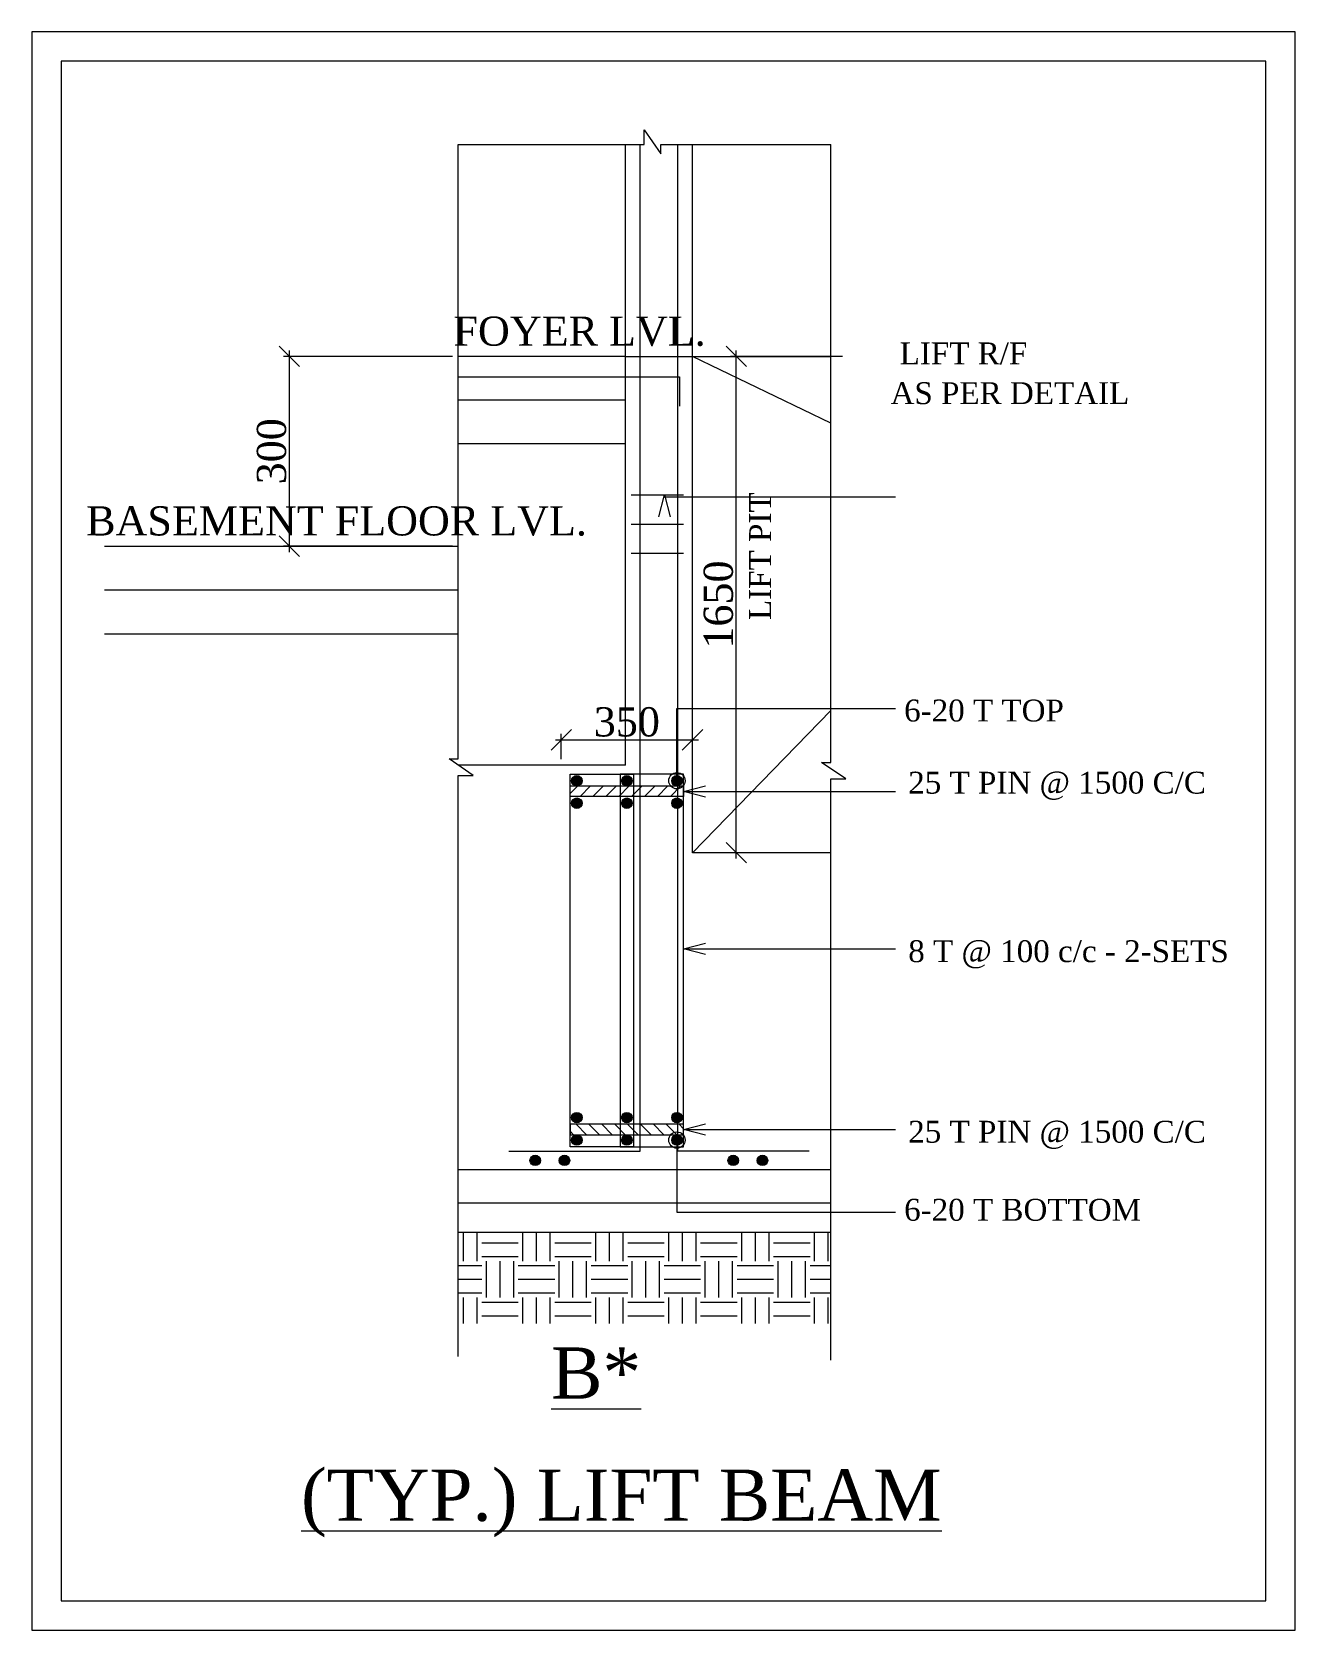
# Model space of a CAD drawing. Header units: inches. Extents: x 10943721 to 11147402, y -2794197 to -2693110.
# Drawn here: x 11063928 to 11068256, y -2743828 to -2738354 of the extents above; entities that cross this region are included whole.
import ezdxf
from ezdxf.enums import TextEntityAlignment as Align

# ---------------------------------------------------------------- set-up
doc = ezdxf.new("R2010")
doc.units = ezdxf.units.IN
doc.header["$LTSCALE"] = 0.5
doc.header["$MEASUREMENT"] = 0
doc.header["$PDMODE"] = 34
doc.header["$PDSIZE"] = 50
doc.layers.get('0').update_dxf_attribs({"lineweight": 0})
for name, color, linetype, lineweight in [('S-DIM SECTION', 7, 'Continuous', 0), ('S-HATCH LIFT', 250, 'Continuous', 0), ('S-SECTION', 5, 'Continuous', 5), ('S-SECTION MARK', 7, 'Continuous', 0), ('S-STEEL-1', 1, 'Continuous', 0), ('S-STEEL-TEXT', 7, 'Continuous', 0), ('S-STEEL-VERT', 5, 'Continuous', 13), ('S-STEEL-VERT-R', 6, 'Continuous', 13), ('S-STEEL-X1', 1, 'Continuous', 9), ('S-TEXT', 7, 'Continuous', 0), ('S-TEXT TITLE', 1, 'Continuous', 0)]:
    doc.layers.add(name, color=color, linetype=linetype, lineweight=lineweight)
doc.layers.add('S-HATCH', color=250, linetype='Continuous', lineweight=5, transparency=0.5)
for name, color, linetype, lineweight, true_color in [('S-STEEL-BOTT-2-LAYER-3-X-EXT', 7, 'Continuous', 9, 0x4e35d0), ('S-STEEL-BOTT-2-LAYER-4-Y-EXT', 7, 'Continuous', 9, 0x4e35d0), ('S-STEEL-X2-EXT', 7, 'Continuous', 9, 0xd232cd)]:
    doc.layers.add(name, color=color, linetype=linetype, lineweight=lineweight, true_color=true_color)
doc.styles.add('AAPL-ADRESS tahoma', font='tahoma.ttf')
doc.styles.get("Standard").update_dxf_attribs({"font": 'times.ttf'})
doc.styles.add('TEXT', font='times.ttf')
doc.dimstyles.new('75mm', dxfattribs={"dimscale": 140, "dimtxt": 1, "dimasz": 0.35, "dimexe": 0.5, "dimexo": 1, "dimgap": 0.01, "dimtad": 0, "dimdec": 0, "dimzin": 12, "dimdsep": 46, "dimtxsty": 'AAPL-ADRESS tahoma', "dimblk": 'OBLIQUE', "dimcen": 0.35, "dimdle": 0.01, "dimse1": 1, "dimse2": 1, "dimclrd": 256, "dimclre": 256, "dimclrt": 256, "dimadec": 0, "dimazin": 3, "dimtfac": 1, "dimtdec": 0, "dimtmove": 1, "dimatfit": 3, "dimldrblk": 'DOTSMALL', "dimfxl": 1, "dimtolj": 1, "dimtzin": 0, "dimarcsym": 1})
doc.dimstyles.new('SETU', dxfattribs={"dimtxt": 200, "dimasz": 200, "dimexe": 100, "dimexo": 100, "dimgap": 35, "dimtad": 1, "dimdec": 0, "dimzin": 0, "dimdsep": 46, "dimtxsty": 'Standard', "dimblk": 'OBLIQUE', "dimcen": 0.09, "dimdle": 100, "dimclrd": 4, "dimclre": 256, "dimclrt": 256, "dimadec": 1, "dimazin": 0, "dimtfac": 1, "dimtdec": 0, "dimtix": 1, "dimtofl": 0, "dimtmove": 2, "dimatfit": 0, "dimfxl": 1, "dimtolj": 1, "dimtzin": 0, "dimlwd": -1, "dimlwe": -1, "dimarcsym": 0})
doc.dimstyles.get("Standard").update_dxf_attribs({"dimtxt": 0.18, "dimasz": 0.18, "dimexe": 0.18, "dimexo": 0.0625, "dimgap": 0.09, "dimtad": 0, "dimtih": 1, "dimtoh": 1, "dimdec": 4, "dimzin": 0, "dimdsep": 46, "dimtxsty": 'Standard', "dimcen": 0.09, "dimadec": 0, "dimazin": 0, "dimtfac": 1, "dimtdec": 4, "dimtofl": 0, "dimtmove": 0, "dimatfit": 3, "dimfxl": 1, "dimtolj": 1, "dimtzin": 0, "dimarcsym": 0})

msp = doc.modelspace()

# ---------------------------------------------------------------- texts
at = {"layer": 'S-STEEL-TEXT', "style": 'TEXT'}
for s, height, p in [('FOYER LVL.', 100, (11065372.1, -2739428.8, 0)), ('LIFT R/F', 75, (11066901.1, -2739492.6, 0)), ('AS PER DETAIL', 75, (11066869.8, -2739628.8, 0)), ('BASEMENT FLOOR LVL.', 100, (11064113.4, -2740078.8, 0)), ('6-20 T TOP', 75, (11066916.4, -2740716, 0)), ('6-20 T BOTTOM', 75, (11066916.4, -2742426.2, 0))]:
    msp.add_text(s, height=height, dxfattribs=at).set_placement(p)
msp.add_text('LIFT PIT', height=75, rotation=90, dxfattribs=at).set_placement((11066460.3, -2740368.4, 0))
at = {"layer": 'S-TEXT', "style": 'TEXT'}
for s, p in [('25 T PIN @ 1500 C/C', (11066930.4, -2740963.1, 0)), ('8 T @ 100 c/c - 2-SETS', (11066930.4, -2741540.4, 0)), ('25 T PIN @ 1500 C/C', (11066930.4, -2742158.8, 0))]:
    msp.add_text(s, height=75, dxfattribs=at).set_placement(p)
at = {"layer": 'S-TEXT TITLE', "style": 'TEXT'}
for s, p in [('%%UB*', (11065860.8, -2742947.7, 0)), ('%%U(TYP.) LIFT BEAM', (11065947.4, -2743366.1, 0))]:
    msp.add_text(s, height=175, dxfattribs=at).set_placement(p, align=Align.MIDDLE_CENTER)

# ---------------------------------------------------------------- blocks, each defined once
blk = doc.blocks.new('111')
at = {"layer": 'S-HATCH LIFT'}
h = blk.add_hatch(dxfattribs=at)
h.set_pattern_fill('ANSI31', color=256, scale=250)
h.set_pattern_definition([(45, (-11319920.87, 2427174.344), (-22.09708691, 22.09708691), [])])
h.paths.add_polyline_path([(0, 36), (389, 36), (389, 0), (0, 0)])
at = {"layer": 'S-STEEL-X1', "color": 9, "true_color": 0xd19cc7}
blk.add_lwpolyline([(0, 36), (389, 36), (389, 0), (0, 0)], close=True, dxfattribs=at)
blk = doc.blocks.new('_Oblique')
at = {"color": 0, "linetype": 'ByBlock', "lineweight": -2}
blk.add_line((-0.5, -0.5), (0.5, 0.5), dxfattribs=at)
blk = doc.blocks.new('*D89')
at = {"layer": 'Defpoints', "color": 0, "transparency": 16777216}
for p in [(11066341.2, -2739465.5), (11066725.1, -2739465.5, 0), (11066655.8, -2741165.5)]:
    blk.add_point(p, dxfattribs=at)
at = {"layer": 'S-DIM SECTION', "transparency": 16777216}
for p, q in [((11066341.2, -2741185.5), (11066341.2, -2739445.5)), ((11066705.1, -2739465.5), (11066321.2, -2739465.5)), ((11066635.8, -2741165.5), (11066321.2, -2741165.5))]:
    blk.add_line(p, q, dxfattribs=at)
at = {"layer": 'S-DIM SECTION', "transparency": 16777216, "xscale": 70, "yscale": 70, "zscale": 70}
for p, rotation in [((11066341.2, -2739465.5), 90), ((11066341.2, -2741165.5), 270)]:
    blk.add_blockref('_Oblique', p, dxfattribs=dict(at, rotation=rotation))
at = {"layer": 'S-DIM SECTION', "transparency": 16777216, "insert": (11066280.3, -2740315.5), "char_height": 100, "attachment_point": 5, "rotation": 90, "style": 'TEXT'}
blk.add_mtext('\\A1;1650', dxfattribs=at)
blk = doc.blocks.new('*D90')
at = {"layer": 'Defpoints', "color": 0, "transparency": 16777216}
for p in [(11064810, -2739465.5), (11065388.7, -2739465.5, 0), (11065388.7, -2740115.5, 0)]:
    blk.add_point(p, dxfattribs=at)
at = {"layer": 'S-DIM SECTION', "transparency": 16777216}
for p, q in [((11064810, -2740135.5), (11064810, -2739445.5)), ((11065368.7, -2739465.5), (11064790, -2739465.5)), ((11065368.7, -2740115.5), (11064790, -2740115.5))]:
    blk.add_line(p, q, dxfattribs=at)
at = {"layer": 'S-DIM SECTION', "transparency": 16777216, "xscale": 70, "yscale": 70, "zscale": 70}
for p, rotation in [((11064810, -2739465.5), 90), ((11064810, -2740115.5), 270)]:
    blk.add_blockref('_Oblique', p, dxfattribs=dict(at, rotation=rotation))
at = {"layer": 'S-DIM SECTION', "transparency": 16777216, "insert": (11064749.1, -2739790.5), "char_height": 100, "attachment_point": 5, "rotation": 90, "style": 'TEXT'}
blk.add_mtext('\\A1;300', dxfattribs=at)
blk = doc.blocks.new('*D91')
at = {"layer": 'Defpoints', "color": 0, "transparency": 16777216}
for p in [(11066191.3, -2740778.8), (11065741.3, -2740865.5), (11066191.3, -2740865.5, 0)]:
    blk.add_point(p, dxfattribs=at)
at = {"layer": 'S-DIM SECTION', "transparency": 16777216}
for p, q in [((11065741.3, -2740845.5), (11065741.3, -2740758.8)), ((11066191.3, -2740845.5), (11066191.3, -2740758.8)), ((11065721.3, -2740778.8), (11066211.3, -2740778.8))]:
    blk.add_line(p, q, dxfattribs=at)
at = {"layer": 'S-DIM SECTION', "transparency": 16777216, "xscale": 70, "yscale": 70, "zscale": 70, "rotation": 180}
blk.add_blockref('_Oblique', (11065741.3, -2740778.8), dxfattribs=at)
at = {"layer": 'S-DIM SECTION', "transparency": 16777216, "xscale": 70, "yscale": 70, "zscale": 70}
blk.add_blockref('_Oblique', (11066191.3, -2740778.8), dxfattribs=at)
at = {"layer": 'S-DIM SECTION', "transparency": 16777216, "insert": (11065966.3, -2740718), "char_height": 100, "attachment_point": 5, "style": 'TEXT'}
blk.add_mtext('\\A1;350', dxfattribs=at)

# ---------------------------------------------------------------- dimensions: what is measured, and where the dimension line sits
at = {"layer": 'S-DIM SECTION'}
for base, p1, p2, angle, text, picture, middle in [((11064810, -2739465.5, 0), (11065388.7, -2740115.5, 0), (11065388.7, -2739465.5, 0), 90, '300', '*D90', (11064749.1, -2739790.5, 0)), ((11066341.2, -2739465.5, 0), (11066655.8, -2741165.5, 0), (11066725.1, -2739465.5, 0), 270, '1650', '*D89', (11066280.3, -2740315.5, 0))]:
    dim = msp.add_linear_dim(base=base, p1=p1, p2=p2, angle=angle, text=text, dimstyle='SETU', override={"dimtxt": 100, "dimasz": 70, "dimexe": 20, "dimexo": 20, "dimgap": 10, "dimtad": 3, "dimtxsty": 'TEXT', "dimblk1": 'Oblique', "dimblk2": 'Oblique', "dimsah": 1, "dimdle": 20, "dimclrd": 256}, dxfattribs=at)
    dim.commit()
    dim.dimension.update_dxf_attribs({"geometry": picture, "text_midpoint": middle})
dim = msp.add_linear_dim(base=(11066191.3, -2740778.8, 0), p1=(11065741.3, -2740865.5, 0), p2=(11066191.3, -2740865.5, 0), text='350', dimstyle='SETU', override={"dimtxt": 100, "dimasz": 70, "dimexe": 20, "dimexo": 20, "dimgap": 10, "dimtad": 3, "dimtxsty": 'TEXT', "dimblk1": 'Oblique', "dimblk2": 'Oblique', "dimsah": 1, "dimdle": 20, "dimclrd": 256}, dxfattribs=at)
dim.commit()
dim.dimension.update_dxf_attribs({"geometry": '*D91', "text_midpoint": (11065966.3, -2740718, 0)})

# ---------------------------------------------------------------- hatches: boundary and pattern name
at = {"layer": 'S-HATCH LIFT'}
h = msp.add_hatch(dxfattribs=at)
h.set_pattern_fill('EARTH', color=256, scale=500)
h.set_pattern_definition([(0, (-356531.04, -313798.64), (125, 125), [125, -125]), (0, (-356531.04, -313751.76), (125, 125), [125, -125]), (0, (-356531.04, -313704.89), (125, 125), [125, -125]), (90, (-356515.41, -313689.26), (-125, 125), [125, -125]), (90, (-356468.54, -313689.26), (-125, 125), [125, -125]), (90, (-356421.66, -313689.26), (-125, 125), [125, -125])])
h.paths.add_polyline_path([(11066665.3, -2742778.5), (11066665.3, -2742465.5), (11065388.7, -2742465.5), (11065388.7, -2742778.5)])
at = {"layer": 'S-STEEL-1'}
h = msp.add_hatch(color=250, dxfattribs=at)
h.dxf.hatch_style = 1
edge = h.paths.add_edge_path()
edge.add_arc((11065794.8, -2740919), 18, 0, 360)
h = msp.add_hatch(color=250, dxfattribs=at)
h.dxf.hatch_style = 1
edge = h.paths.add_edge_path()
edge.add_arc((11065966.3, -2740919), 18, 0, 360)
h = msp.add_hatch(color=250, dxfattribs=at)
h.dxf.hatch_style = 1
edge = h.paths.add_edge_path()
edge.add_arc((11066137.8, -2740919), 18, 0, 360)
h = msp.add_hatch(color=250, dxfattribs=at)
h.dxf.hatch_style = 1
edge = h.paths.add_edge_path()
edge.add_arc((11065794.8, -2740996), 18, 0, 360)
h = msp.add_hatch(color=250, dxfattribs=at)
h.dxf.hatch_style = 1
edge = h.paths.add_edge_path()
edge.add_arc((11065966.3, -2740996), 18, 0, 360)
h = msp.add_hatch(color=250, dxfattribs=at)
h.dxf.hatch_style = 1
edge = h.paths.add_edge_path()
edge.add_arc((11066137.8, -2740996), 18, 0, 360)
h = msp.add_hatch(color=250, dxfattribs=at)
h.dxf.hatch_style = 1
edge = h.paths.add_edge_path()
edge.add_arc((11065794.8, -2742072.9), 18, 0, 360)
h = msp.add_hatch(color=250, dxfattribs=at)
h.dxf.hatch_style = 1
edge = h.paths.add_edge_path()
edge.add_arc((11065966.3, -2742072.9), 18, 0, 360)
h = msp.add_hatch(color=250, dxfattribs=at)
h.dxf.hatch_style = 1
edge = h.paths.add_edge_path()
edge.add_arc((11066137.8, -2742072.9), 18, 0, 360)
h = msp.add_hatch(color=250, dxfattribs=at)
h.dxf.hatch_style = 1
edge = h.paths.add_edge_path()
edge.add_arc((11065794.8, -2742149.9), 18, 0, 360)
h = msp.add_hatch(color=250, dxfattribs=at)
h.dxf.hatch_style = 1
edge = h.paths.add_edge_path()
edge.add_arc((11065966.3, -2742149.9), 18, 0, 360)
h = msp.add_hatch(color=250, dxfattribs=at)
h.dxf.hatch_style = 1
edge = h.paths.add_edge_path()
edge.add_arc((11066137.8, -2742149.9), 18, 0, 360)
at = {"layer": 'S-STEEL-BOTT-2-LAYER-4-Y-EXT'}
h = msp.add_hatch(color=250, dxfattribs=at)
h.dxf.hatch_style = 1
edge = h.paths.add_edge_path()
edge.add_arc((11065652.3, -2742219.5), 18, 0, 360)
h = msp.add_hatch(color=250, dxfattribs=at)
h.dxf.hatch_style = 1
edge = h.paths.add_edge_path()
edge.add_arc((11065752.3, -2742219.5), 18, 0, 360)
h = msp.add_hatch(color=250, dxfattribs=at)
h.dxf.hatch_style = 1
edge = h.paths.add_edge_path()
edge.add_arc((11066330.8, -2742219.5), 18, 0, 360)
h = msp.add_hatch(color=250, dxfattribs=at)
h.dxf.hatch_style = 1
edge = h.paths.add_edge_path()
edge.add_arc((11066430.8, -2742219.5), 18, 0, 360)

# ---------------------------------------------------------------- linework, layer by layer
at = {"elevation": 0}
for points in [[(11063927.6, -2743828.3), (11068256, -2743828.3), (11068256, -2738354.1), (11063927.6, -2738354.1)], [(11064027.6, -2743728.3), (11068156, -2743728.3), (11068156, -2738454.1), (11064027.6, -2738454.1)]]:
    msp.add_lwpolyline(points, close=True, dxfattribs=at)
at = {"layer": 'S-HATCH', "color": 8}
for p, q in [((11066665.3, -2739693.6, 0), (11066191.3, -2739465.5, 0)), ((11066665.3, -2740678.1, 0), (11066191.3, -2741165.5, 0))]:
    msp.add_line(p, q, dxfattribs=at)
at = {"layer": 'S-SECTION', "linetype": 'ByBlock', "ltscale": 15}
for p, q in [((11065961.3, -2740865.5, 0), (11065961.3, -2738740, 0)), ((11066191.3, -2741165.5, 0), (11066191.3, -2738740, 0)), ((11065961.3, -2739465.5, 0), (11065388.7, -2739465.5, 0)), ((11065961.3, -2739465.5, 0), (11066665.3, -2739465.5, 0)), ((11065961.3, -2739615.5, 0), (11065388.7, -2739615.5, 0)), ((11065961.3, -2739765.5, 0), (11065388.7, -2739765.5, 0)), ((11064175.9, -2740115.5, 0), (11065388.7, -2740115.5, 0)), ((11064175.9, -2740265.5, 0), (11065388.7, -2740265.5, 0)), ((11064175.9, -2740415.5, 0), (11065388.7, -2740415.5, 0)), ((11065741.3, -2740865.5, 0), (11065388.7, -2740865.5, 0)), ((11065961.3, -2740865.5, 0), (11065741.3, -2740865.5, 0)), ((11066665.3, -2741165.5, 0), (11066191.3, -2741165.5, 0))]:
    msp.add_line(p, q, dxfattribs=at)
at = {"layer": 'S-SECTION', "linetype": 'ByBlock', "ltscale": 15, "elevation": 0}
for points in [[(11065388.7, -2738740), (11066025.9, -2738740), (11066025.9, -2738689), (11066082.4, -2738771.5), (11066082.4, -2738740), (11066665.3, -2738740)], [(11065388.7, -2742891.8), (11065388.7, -2740900.7), (11065439.7, -2740900.7), (11065357.2, -2740844.2), (11065388.7, -2740844.2), (11065388.7, -2738740)], [(11066665.3, -2742903.8), (11066665.3, -2740912.6), (11066716.3, -2740912.6), (11066633.8, -2740856.1), (11066665.3, -2740856.1), (11066665.3, -2738740)], [(11066665.3, -2742365.5), (11065388.7, -2742365.5)], [(11065388.7, -2742465.5), (11066665.3, -2742465.5)]]:
    msp.add_lwpolyline(points, dxfattribs=at)
at = {"layer": 'S-STEEL-1', "color": 3}
for centre in [(11065794.8, -2740919, 0), (11065966.3, -2740919, 0), (11066137.8, -2740919, 0), (11065794.8, -2742149.9, 0), (11065966.3, -2742149.9, 0), (11066137.8, -2742149.9, 0)]:
    msp.add_circle(centre, 18, dxfattribs=at)
at = {"layer": 'S-STEEL-1', "color": 6}
for centre in [(11065794.8, -2740996, 0), (11065966.3, -2740996, 0), (11066137.8, -2740996, 0), (11065794.8, -2742072.9, 0), (11065966.3, -2742072.9, 0), (11066137.8, -2742072.9, 0)]:
    msp.add_circle(centre, 18, dxfattribs=at)
at = {"layer": 'S-STEEL-BOTT-2-LAYER-3-X-EXT', "elevation": 0}
msp.add_lwpolyline([(11066665.3, -2742251.5), (11065388.7, -2742251.5)], dxfattribs=at)
at = {"layer": 'S-STEEL-BOTT-2-LAYER-4-Y-EXT'}
for centre in [(11065652.3, -2742219.5, 0), (11065752.3, -2742219.5, 0), (11066330.8, -2742219.5, 0), (11066430.8, -2742219.5, 0)]:
    msp.add_circle(centre, 18, dxfattribs=at)
at = {"layer": 'S-STEEL-VERT', "elevation": 0}
for points in [[(11065561.3, -2742187.5), (11066011.3, -2742187.5), (11066011.3, -2738740)], [(11066591.3, -2742187.5), (11066141.3, -2742187.5), (11066141.3, -2738740)]]:
    msp.add_lwpolyline(points, dxfattribs=at)
at = {"layer": 'S-STEEL-VERT-R', "color": 6}
for p, q in [((11065980.8, -2739940, 0), (11066160.8, -2739940, 0)), ((11065980.8, -2740040, 0), (11066160.8, -2740040, 0)), ((11065980.8, -2740140, 0), (11066160.8, -2740140, 0))]:
    msp.add_line(p, q, dxfattribs=at)
at = {"layer": 'S-STEEL-X1', "elevation": 0}
msp.add_lwpolyline([(11065989.3, -2742172.9), (11065771.8, -2742172.9), (11065771.8, -2740896), (11065989.3, -2740896)], close=True, dxfattribs=at)
at = {"layer": 'S-STEEL-X1', "color": 2, "elevation": 0}
msp.add_lwpolyline([(11065943.3, -2742172.9), (11066160.8, -2742172.9), (11066160.8, -2740896), (11065943.3, -2740896)], close=True, dxfattribs=at)
at = {"layer": 'S-STEEL-X2-EXT'}
for p, q in [((11065388.7, -2739535.5, 0), (11066146.7, -2739535.5, 0)), ((11066146.7, -2739535.5, 0), (11066146.7, -2739636.1, 0))]:
    msp.add_line(p, q, dxfattribs=at)

# ---------------------------------------------------------------- block references
at = {"color": 2}
msp.add_blockref('111', (11065771.8, -2740973, 0), dxfattribs=at)
at = {"color": 2, "xscale": -1, "rotation": 180}
msp.add_blockref('111', (11065771.8, -2742095.9, 0), dxfattribs=at)

msp.set_redraw_order([(e.dxf.handle, doc.entitydb.next_handle()) for e in msp.query("TEXT MTEXT ATTDEF DIMENSION ARC_DIMENSION")])  # texts and dimensions are drawn at this point

# ---------------------------------------------------------------- leaders
at = {"layer": 'S-SECTION MARK'}
for points, dimstyle, override in [([(11066095.3, -2739940, 0), (11066095.3, -2739946.9, 0), (11066887.1, -2739946.9, 0)], 'Standard', {"dimasz": 75, "dimgap": 0.15, "dimclrd": 256, "dimldrblk": 'Open30', "dimlwd": 0}), ([(11066137.8, -2740919, 0), (11066137.8, -2740671.8, 0), (11066887.1, -2740671.8, 0)], '75mm', {"dimasz": 0.4, "dimldrblk": 'Origin', "dimfxlon": 1, "dimlwd": 0}), ([(11066160.8, -2740955.6, 0), (11066887.1, -2740955.6, 0)], 'Standard', {"dimasz": 75, "dimgap": 0.15, "dimclrd": 256, "dimldrblk": 'Open30', "dimlwd": 0}), ([(11066160.8, -2741494.8, 0), (11066887.1, -2741494.8, 0)], 'Standard', {"dimasz": 75, "dimgap": 0.15, "dimclrd": 256, "dimldrblk": 'Open30', "dimlwd": 0}), ([(11066137.8, -2742149.9, 0), (11066137.8, -2742397.2, 0), (11066887.1, -2742397.2, 0)], '75mm', {"dimasz": 0.4, "dimldrblk": 'Origin', "dimfxlon": 1, "dimlwd": 0}), ([(11066160.8, -2742113.3, 0), (11066887.1, -2742113.3, 0)], 'Standard', {"dimasz": 75, "dimgap": 0.15, "dimclrd": 256, "dimldrblk": 'Open30', "dimlwd": 0})]:
    msp.add_leader(points, dimstyle=dimstyle, override=override, dxfattribs=at)

doc.saveas('drawing.dxf')
